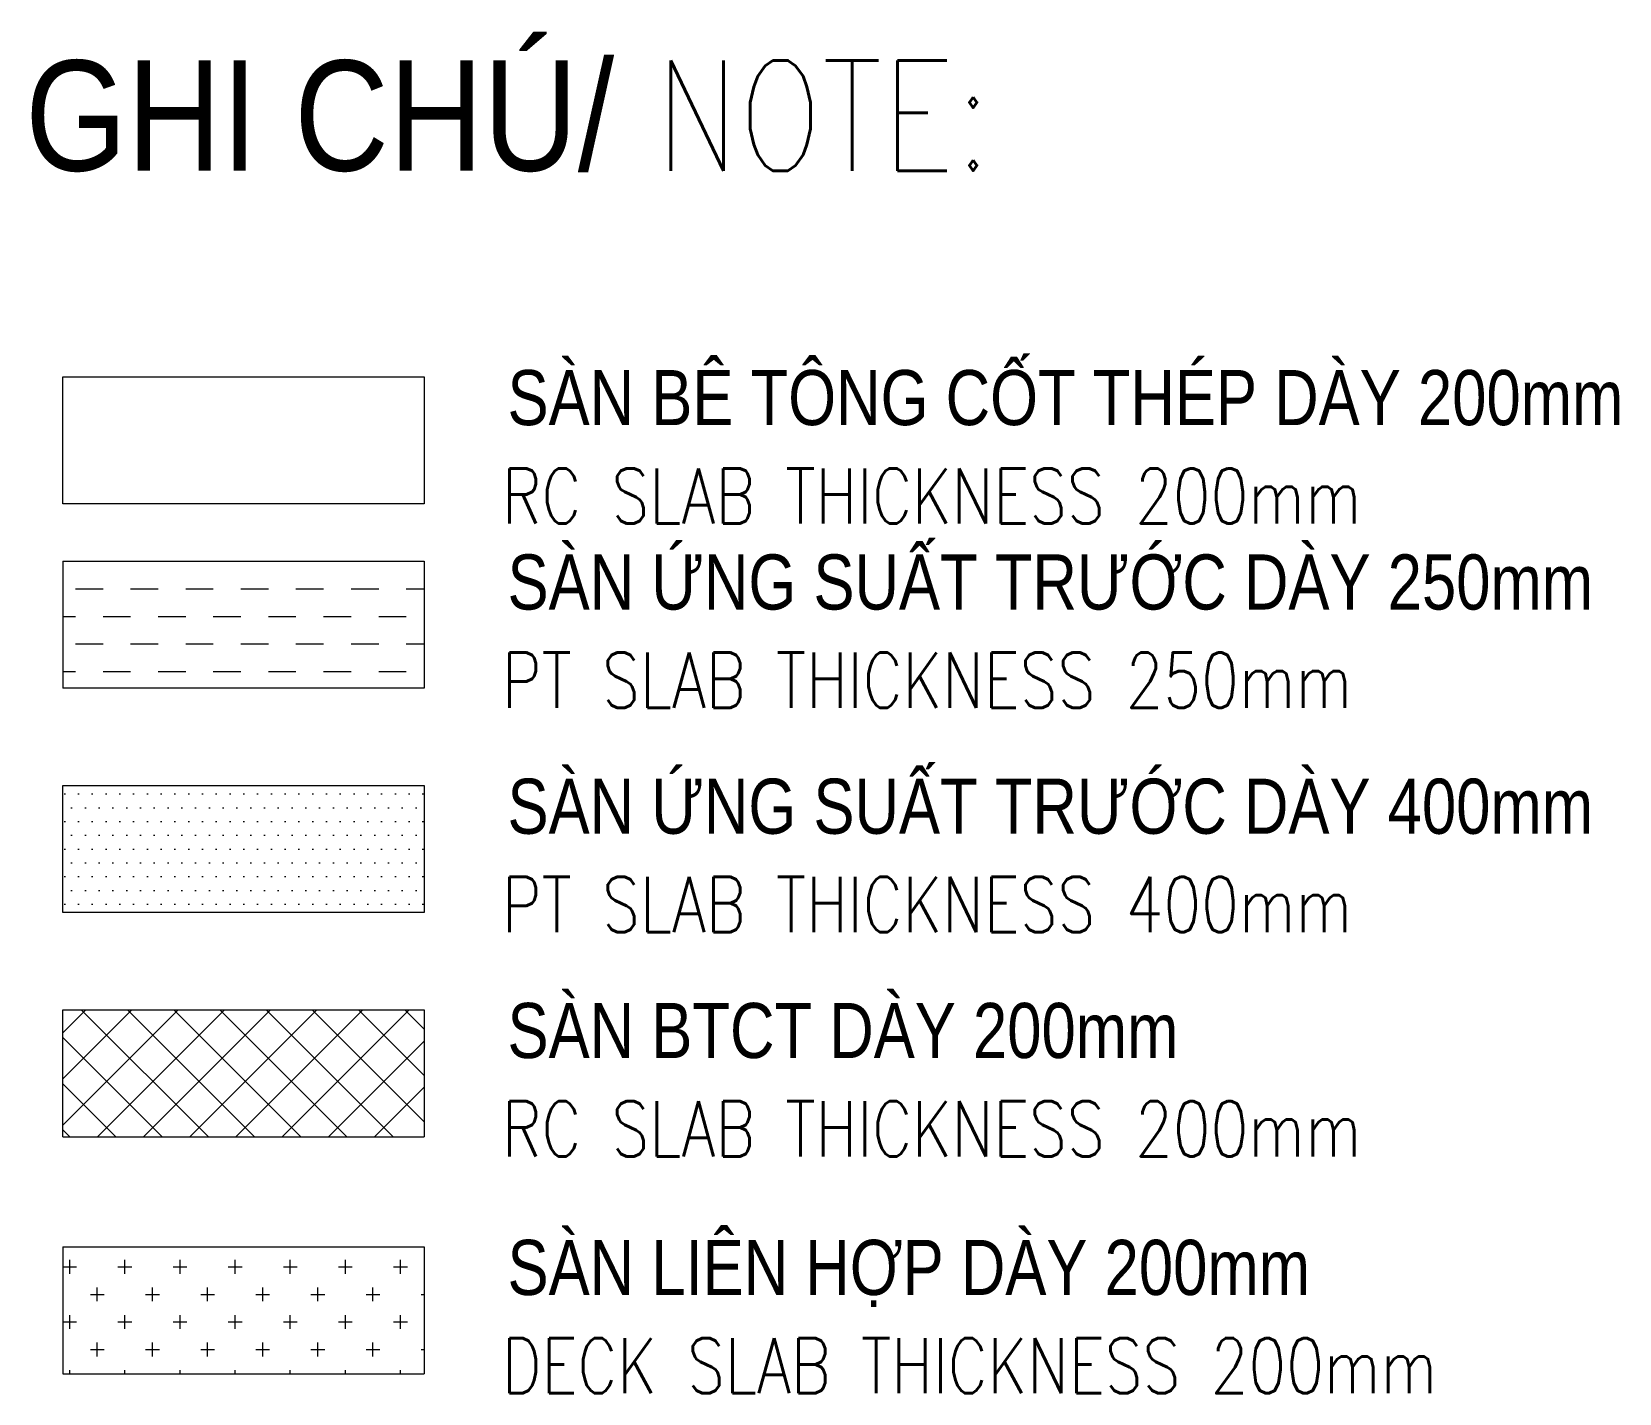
# Model space of a CAD drawing. Header units: millimetres. Extents: x 30086 to 1125792, y -12781 to 95911.
# Drawn here: x 951950 to 966350, y -8943 to 3409 of the extents above; entities that cross this region are included whole.
import ezdxf
from ezdxf.enums import TextEntityAlignment as Align

# ---------------------------------------------------------------- set-up
doc = ezdxf.new("R2010")
doc.units = ezdxf.units.MM
doc.header["$MEASUREMENT"] = 0
doc.linetypes.add('HIDDEN2', pattern=[4.7625, 3.175, -1.5875])
for name, color, linetype, lineweight in [('NDC_S_BEAM', 3, 'HIDDEN2', 20), ('NDC_S_CONTINUOUS', 3, 'Continuous', 20), ('NDC_S_ENG TEXT', 2, 'Continuous', 20), ('NDC_S_HATCH MATERIAL', 8, 'Continuous', 13), ('NDC_S_VN TEXT', 7, 'Continuous', 20)]:
    doc.layers.add(name, color=color, linetype=linetype, lineweight=lineweight)
doc.styles.add('NDC_EN TXT', font='romans.shx', dxfattribs={"width": 0.8})
doc.styles.add('NDC_VIE TXT', font='arial.ttf', dxfattribs={"width": 0.8})

msp = doc.modelspace()

# ---------------------------------------------------------------- texts
at = {"layer": 'NDC_S_ENG TEXT', "style": 'NDC_EN TXT', "width": 0.8}
for s, height, p in [('NOTE:', 1000, (957608.7, 2148.2)), ('RC SLAB THICKNESS 200mm', 500, (956214.3, -1052.2)), ('PT SLAB THICKNESS 400mm', 500, (956214.3, -4759.2)), ('RC SLAB THICKNESS 200mm', 500, (956214.3, -6793.9)), ('DECK SLAB THICKNESS 200mm', 500, (956214.3, -8943.2))]:
    msp.add_text(s, height=height, dxfattribs=at).set_placement(p)
at = {"layer": 'NDC_S_VN TEXT', "style": 'NDC_VIE TXT', "width": 0.85}
msp.add_text('GHI CHÚ/', height=1000, dxfattribs=at).set_placement((951889.9, 3148.2), align=Align.TOP_LEFT)
at = {"layer": 'NDC_S_VN TEXT', "style": 'NDC_VIE TXT', "width": 0.8}
for s, p in [('SÀN BÊ TÔNG CỐT THÉP DÀY 200mm', (956265.3, -160.4)), ('SÀN ỨNG SUẤT TRƯỚC DÀY 400mm', (956265.3, -3867.5)), ('SÀN BTCT DÀY 200mm', (956265.3, -5902.2)), ('SÀN LIÊN HỢP DÀY 200mm', (956265.3, -8051.5))]:
    msp.add_text(s, height=500, dxfattribs=at).set_placement(p)

# ---------------------------------------------------------------- blocks, each defined once
blk = doc.blocks.new('A$C31938aec')
at = {"layer": 'NDC_S_HATCH MATERIAL'}
h = blk.add_hatch(dxfattribs=at)
h.set_pattern_fill('DASH', color=256, scale=2000)
h.set_pattern_definition([(0, (-34403.67, -56395.42), (250, 250), [250, -250])])
h.paths.add_polyline_path([(0, -520), (3278, -520), (3278, -1672), (0, -1672)])
at = {"layer": 'NDC_S_CONTINUOUS'}
for p, q in [((0, -520), (3278, -520)), ((3278, -520), (3278, -1672)), ((3278, -1672), (0, -1672))]:
    blk.add_line(p, q, dxfattribs=at)
at = {"layer": 'NDC_S_ENG TEXT', "style": 'NDC_EN TXT', "width": 0.8}
blk.add_text('PT SLAB THICKNESS 250mm', height=500, dxfattribs=at).set_placement((3983, -1849))
at = {"layer": 'NDC_S_VN TEXT', "style": 'NDC_VIE TXT', "width": 0.8}
blk.add_text('SÀN ỨNG SUẤT TRƯỚC DÀY 250mm', height=500, dxfattribs=at).set_placement((4034, -958))

# ---------------------------------------------------------------- hatches: boundary and pattern name
at = {"layer": 'NDC_S_HATCH MATERIAL'}
h = msp.add_hatch(dxfattribs=at)
h.set_pattern_fill('DOTS', color=256, scale=2000)
h.set_pattern_definition([(0, (752373.35, 8243.73), (62.5, 125), [0, -125])])
h.paths.add_polyline_path([(955509.2, -4582.3), (955509.2, -3430.1), (952231.4, -3430.1), (952231.4, -4582.3)])
h = msp.add_hatch(dxfattribs=at)
h.set_pattern_fill('CROSS', color=256, scale=1000)
h.set_pattern_definition([(0, (755731.7, 5203.85), (250, 250), [125, -375]), (90, (755794.2, 5141.35), (-250, 250), [125, -375])])
h.paths.add_polyline_path([(952231.4, -7614.1), (952231.4, -8766.3), (955509.2, -8766.3), (955509.2, -7614.1)])

# ---------------------------------------------------------------- linework, layer by layer
at = {"layer": 'NDC_S_CONTINUOUS'}
for p, q in [((952231.4, 277), (955509.2, 277)), ((952231.4, -875.2), (952231.4, 277)), ((955509.2, 277), (955509.2, -875.2)), ((955509.2, -875.2), (952231.4, -875.2)), ((952231.4, -1395.5), (952231.4, -2547.7)), ((952231.4, -3430.1), (955509.2, -3430.1)), ((952231.4, -4582.3), (952231.4, -3430.1)), ((955509.2, -3430.1), (955509.2, -4582.3)), ((955509.2, -4582.3), (952231.4, -4582.3)), ((952231.4, -5464.8), (955509.2, -5464.8)), ((952231.4, -6617), (952231.4, -5464.8)), ((955509.2, -5464.8), (955509.2, -6617)), ((952231.4, -6617), (955509.2, -6617)), ((952231.4, -7614.1), (955509.2, -7614.1)), ((952231.4, -7614.1), (952231.4, -8766.3)), ((955509.2, -7614.1), (955509.2, -8766.3)), ((952231.4, -8766.3), (955509.2, -8766.3))]:
    msp.add_line(p, q, dxfattribs=at)
at = {"layer": 'NDC_S_HATCH MATERIAL', "linetype": 'Continuous', "ltscale": 500}
for p, q in [((952231.4, -5672.9), (952439.6, -5464.8)), ((952231.4, -6092), (952858.7, -5464.8)), ((952231.4, -6511.1), (953277.7, -5464.8)), ((953551.4, -6617), (952399.2, -5464.8)), ((952544.6, -6617), (953696.8, -5464.8)), ((953970.5, -6617), (952818.3, -5464.8)), ((952963.7, -6617), (954115.9, -5464.8)), ((954389.6, -6617), (953237.4, -5464.8)), ((953382.8, -6617), (954535, -5464.8)), ((954808.7, -6617), (953656.5, -5464.8)), ((953801.8, -6617), (954954, -5464.8)), ((955227.7, -6617), (954075.5, -5464.8)), ((954220.9, -6617), (955373.1, -5464.8)), ((955509.2, -6479.4), (954494.6, -5464.8)), ((955509.2, -6060.3), (954913.7, -5464.8)), ((955509.2, -5641.3), (955332.8, -5464.8)), ((953132.3, -6617), (952231.4, -5716.1)), ((954640, -6617), (955509.2, -5747.8)), ((952713.3, -6617), (952231.4, -6135.2)), ((955059.1, -6617), (955509.2, -6166.9)), ((952294.2, -6617), (952231.4, -6554.3))]:
    msp.add_line(p, q, dxfattribs=at)

# ---------------------------------------------------------------- block references
at = {"layer": 'NDC_S_BEAM'}
msp.add_blockref('A$C31938aec', (952231.4, -875.2), dxfattribs=at)

msp.set_redraw_order([(e.dxf.handle, doc.entitydb.next_handle()) for e in msp.query("TEXT MTEXT ATTDEF DIMENSION ARC_DIMENSION")])  # texts and dimensions are drawn at this point

doc.saveas('drawing.dxf')
